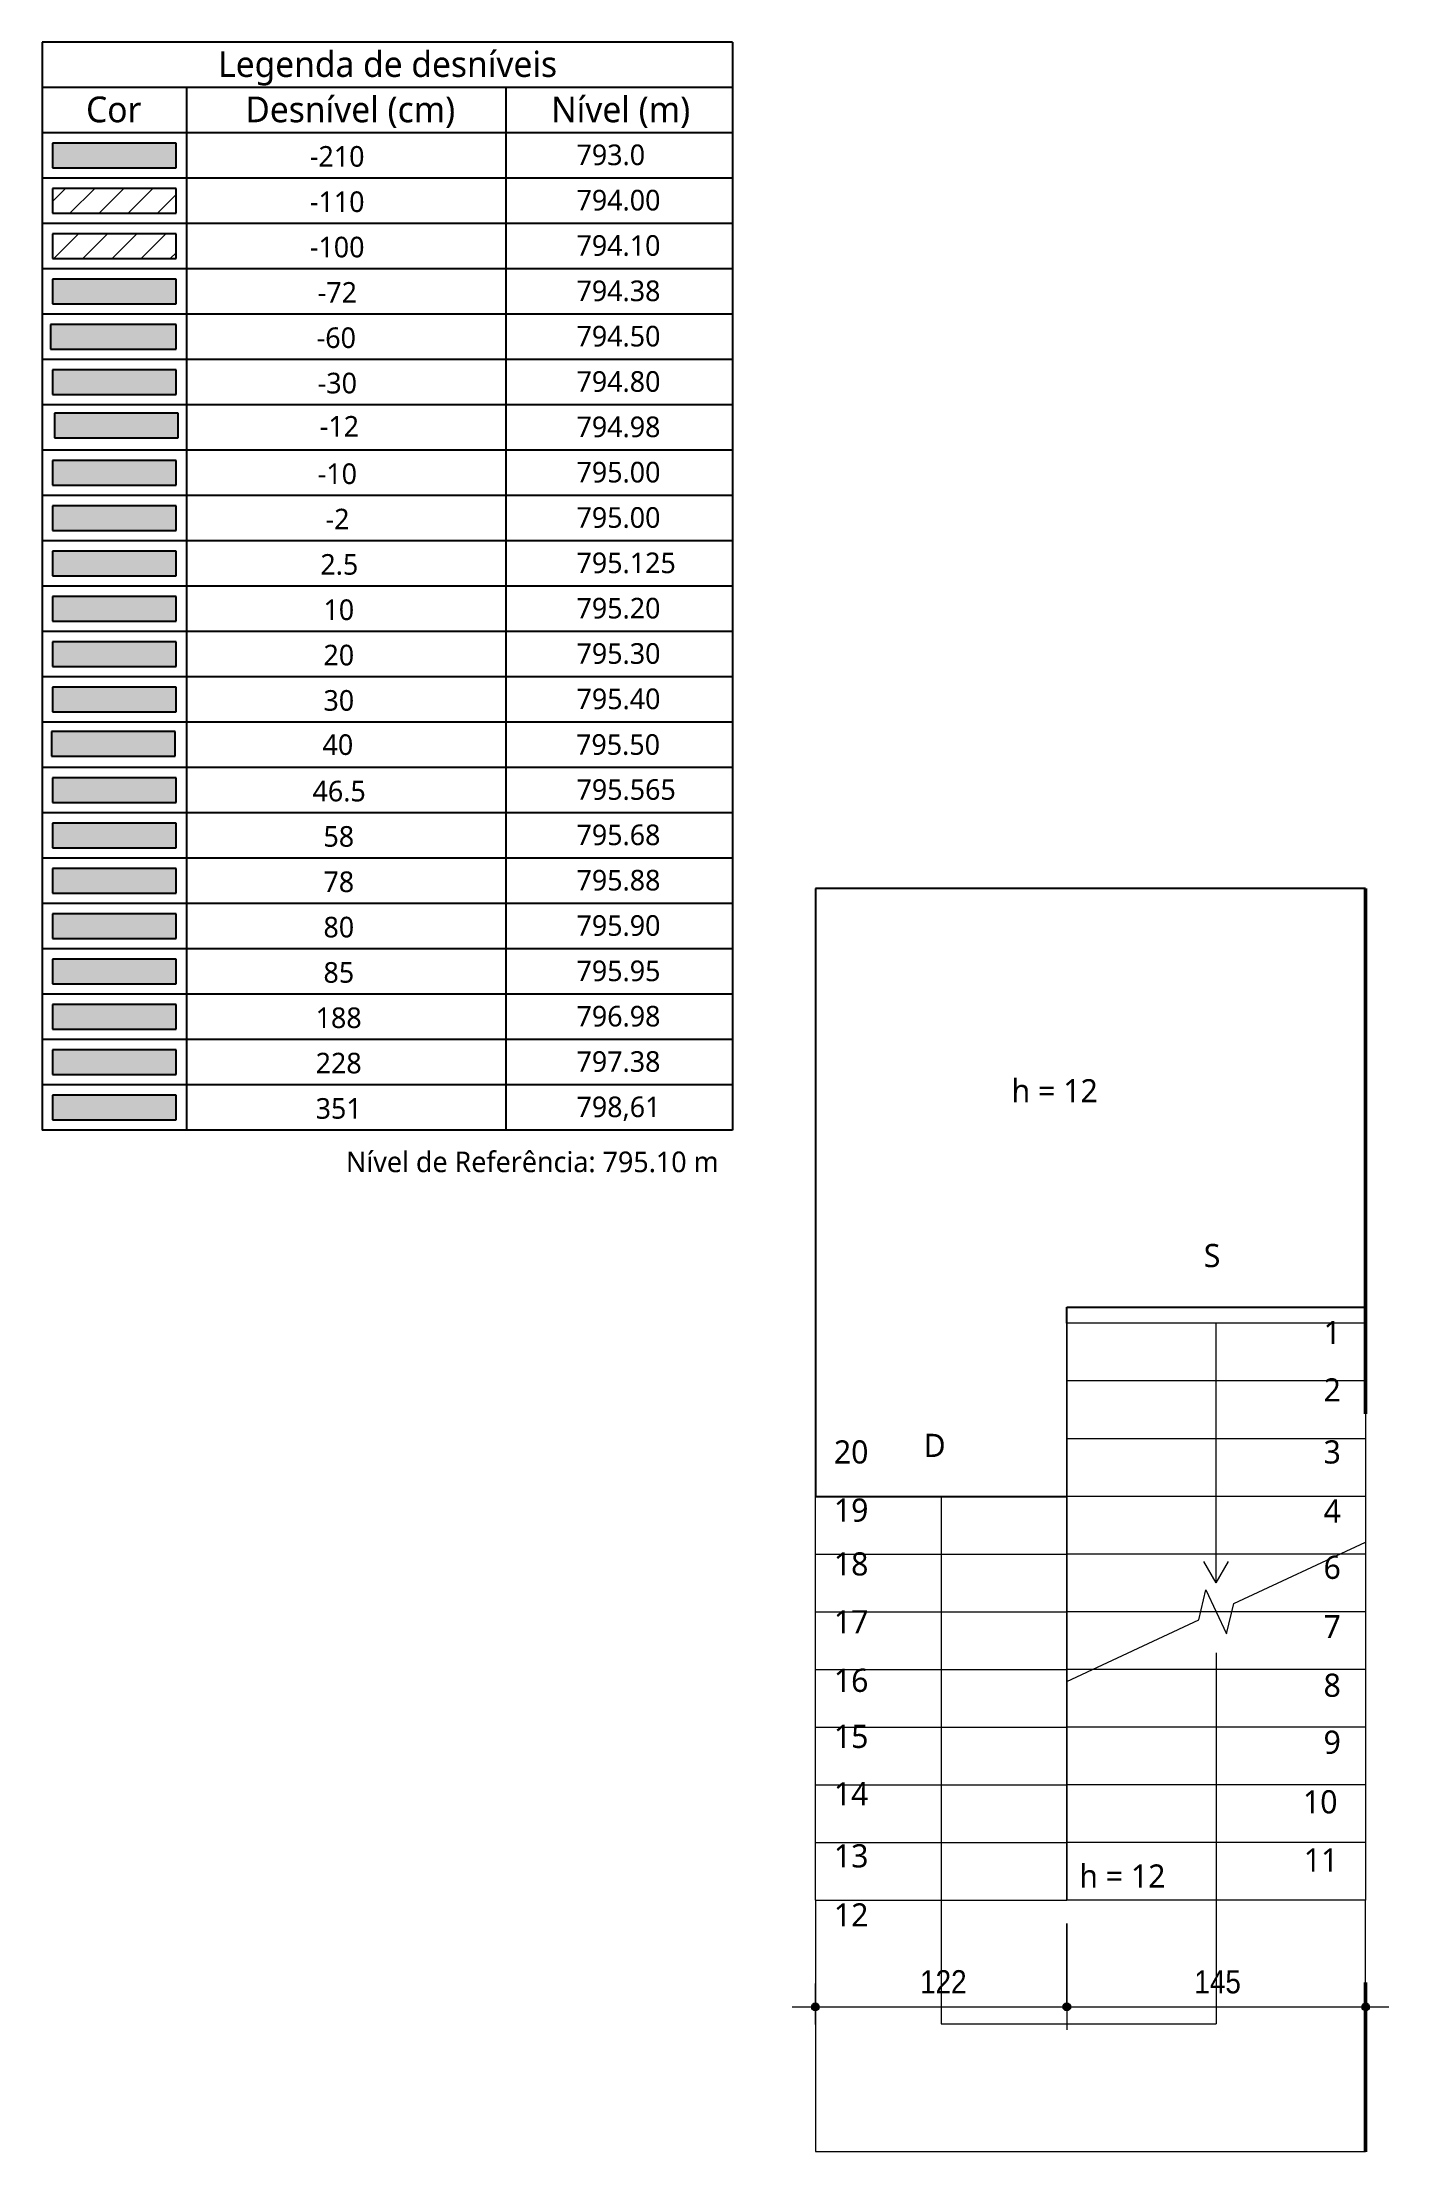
# Model space of a CAD drawing. Extents: x -2131 to 52870, y -3196 to 88043.
# Drawn here: x 23008 to 23661, y -814 to 210 of the extents above; entities that cross this region are included whole.
import ezdxf

# ---------------------------------------------------------------- set-up
doc = ezdxf.new("R2010")
doc.units = 0
doc.linetypes.add('Projeção', pattern=[0.396875, 0.238125, -0.15875])
for name, color, linetype, lineweight in [('A-ANNO-DIMS', 7, 'Continuous', 9), ('A-ANNO-DIMS-75', 7, 'Continuous', 9), ('A-DETL-GENF', 7, 'Continuous', 18), ('A-DETL-IDEN', 7, 'Continuous', 9), ('A-DETL-THIN', 7, 'Continuous', 25), ('A-FLOR', 7, 'Continuous', 25), ('G-ANNO-TEXT', 7, 'Continuous', 9), ('S-BEAM', 7, 'Continuous', 25), ('S-COLS', 7, 'Continuous', 25), ('S-STRS', 7, 'Continuous', 9), ('S-STRS-MBND', 7, 'Projeção', 18)]:
    doc.layers.add(name, color=color, linetype=linetype, lineweight=lineweight)
doc.layers.add('A-DETL', color=7, linetype='Continuous', lineweight=18, true_color=0x00a600)
doc.styles.add('Fira Sans_3', font='', dxfattribs={"width": 0.9, "height": 11.25})
doc.styles.add('Gadugi_1', font='gadugi.ttf', dxfattribs={"height": 12.5})
doc.styles.add('Gadugi_3', font='gadugi.ttf', dxfattribs={"height": 10})
doc.styles.add('Gadugi_4', font='gadugi.ttf', dxfattribs={"height": 11.25})
doc.styles.get('Fira Sans_3').set_extended_font_data('Fira Sans')
doc.dimstyles.new('PED_1_5mm_ESQ_3', dxfattribs={"dimscale": 30.48, "dimtxt": 15.344768, "dimasz": 0.492126, "dimexe": 0.369094, "dimexo": 0.369094, "dimgap": 0.073819, "dimtad": 1, "dimdec": 1, "dimrnd": 0.5, "dimdsep": 46, "dimtxsty": 'Fira Sans_3', "dimblk1": 'DOTSMALL', "dimblk2": 'DOTSMALL', "dimsah": 1, "dimcen": 0.09, "dimdle": 0.369094, "dimazin": 0, "dimtfac": 1, "dimtdec": 4, "dimtix": 1, "dimtmove": 0, "dimatfit": 3, "dimfxl": 1, "dimtvp": 1, "dimtolj": 1, "dimtzin": 0, "dimarcsym": 2})
pattern_1 = [(45, (23035.901, 0), (-7.0711, 7.0711), [])]

msp = doc.modelspace()

# ---------------------------------------------------------------- texts
at = {"layer": 'A-DETL-IDEN', "char_height": 10, "attachment_point": 1, "style": 'Gadugi_3'}
for s, insert, width in [('-210', (23137.681, 159.393), 34.47256), ('-110', (23137.681, 137.393), 34.47256), ('-100', (23137.681, 115.393), 34.47256), ('-72', (23141.481, 93.393), 25.25316), ('-60', (23140.981, 71.393), 25.25316), ('-30', (23141.481, 49.393), 25.25316), ('-12', (23142.481, 28.393), 25.25316), ('-10', (23141.481, 5.393), 25.25316), ('-2', (23145.306, -16.607), 16.03375), ('2.5', (23142.806, -38.607), 22.04641), ('10', (23144.306, -60.607), 18.43881), ('20', (23144.306, -82.607), 18.43881), ('30', (23144.306, -104.607), 18.43881), ('40', (23143.847, -126.074), 18.43881), ('46.5', (23139.006, -148.607), 31.26581), ('58', (23144.306, -170.607), 18.43881), ('78', (23144.306, -192.607), 18.43881), ('80', (23144.306, -214.607), 18.43881), ('85', (23144.306, -236.607), 18.43881), ('188', (23140.506, -258.607), 27.65822), ('228', (23140.506, -280.607), 27.65822), ('351', (23140.506, -302.607), 27.65822)]:
    msp.add_mtext(s, dxfattribs=dict(at, insert=insert, width=width))
at = {"layer": 'G-ANNO-TEXT', "attachment_point": 1}
for s, insert, char_height, width, style in [('Legenda de desníveis', (23093.182, 205.442), 12.5, 200.82272, 'Gadugi_1'), ('Desnível (cm)', (23106.398, 183.442), 12.5, 125.46409, 'Gadugi_1'), ('Nível (m)', (23254.802, 183.442), 12.5, 84.97888, 'Gadugi_1'), ('Cor', (23029.098, 183.442), 12.5, 32.86919, 'Gadugi_1'), ('793.0', (23267.089, 160.155), 10, 40.48522, 'Gadugi_3'), ('794.00', (23267.089, 138.155), 10, 49.70463, 'Gadugi_3'), ('794.10', (23267.089, 116.155), 10, 49.70463, 'Gadugi_3'), ('794.38', (23267.089, 94.155), 10, 49.70463, 'Gadugi_3'), ('794.50', (23267.089, 72.155), 10, 49.70463, 'Gadugi_3'), ('794.80', (23267.089, 50.155), 10, 49.70463, 'Gadugi_3'), ('794.98', (23267.089, 28.155), 10, 49.70463, 'Gadugi_3'), ('795.00', (23267.089, 6.155), 10, 49.70463, 'Gadugi_3'), ('795.00', (23267.089, -15.845), 10, 49.70463, 'Gadugi_3'), ('795.125', (23267.089, -37.845), 10, 58.92403, 'Gadugi_3'), ('795.20', (23267.089, -59.845), 10, 49.70463, 'Gadugi_3'), ('795.30', (23267.089, -81.845), 10, 49.70463, 'Gadugi_3'), ('795.40', (23267.089, -103.845), 10, 49.70463, 'Gadugi_3'), ('795.50', (23266.881, -126.013), 10, 49.70463, 'Gadugi_3'), ('795.565', (23267.089, -147.845), 10, 58.92403, 'Gadugi_3'), ('795.68', (23267.089, -169.845), 10, 49.70463, 'Gadugi_3'), ('795.88', (23267.089, -191.845), 10, 49.70463, 'Gadugi_3'), ('795.90', (23267.089, -213.845), 10, 49.70463, 'Gadugi_3'), ('795.95', (23267.089, -235.845), 10, 49.70463, 'Gadugi_3'), ('796.98', (23267.089, -257.845), 10, 49.70463, 'Gadugi_3'), ('797.38', (23267.089, -279.845), 10, 49.70463, 'Gadugi_3'), ('h = 12', (23478.213, -293.412), 11.25, 55.31644, 'Gadugi_4'), ('798,61', (23267.089, -301.845), 10, 49.70463, 'Gadugi_3'), ('Nível de Referência: 795.10 m', (23155.21, -328.533), 10, 222.86912, 'Gadugi_3'), ('S', (23571.489, -373.382), 11.25, 10.22152, 'Gadugi_4'), ('1', (23629.605, -410.714), 11.25, 10.22152, 'Gadugi_4'), ('2', (23629.605, -438.576), 11.25, 10.22152, 'Gadugi_4'), ('20', (23391.986, -468.685), 11.25, 20.44303, 'Gadugi_4'), ('D', (23435.518, -465.52), 11.25, 13.22784, 'Gadugi_4'), ('3', (23629.605, -468.685), 11.25, 10.22152, 'Gadugi_4'), ('19', (23391.986, -496.894), 11.25, 20.44303, 'Gadugi_4'), ('4', (23629.605, -497.352), 11.25, 10.22152, 'Gadugi_4'), ('18', (23391.986, -523.016), 11.25, 20.44303, 'Gadugi_4'), ('6', (23629.605, -524.67), 11.25, 10.22152, 'Gadugi_4'), ('17', (23391.986, -551.126), 11.25, 20.44303, 'Gadugi_4'), ('7', (23629.605, -553.397), 11.25, 10.22152, 'Gadugi_4'), ('16', (23391.986, -579.52), 11.25, 20.44303, 'Gadugi_4'), ('8', (23629.605, -581.898), 11.25, 10.22152, 'Gadugi_4'), ('15', (23391.986, -606.714), 11.25, 20.44303, 'Gadugi_4'), ('9', (23629.605, -609.536), 11.25, 10.22152, 'Gadugi_4'), ('14', (23391.986, -634.576), 11.25, 20.44303, 'Gadugi_4'), ('10', (23619.605, -638.468), 11.25, 20.44303, 'Gadugi_4'), ('13', (23391.986, -664.685), 11.25, 20.44303, 'Gadugi_4'), ('h = 12', (23511.063, -674.49), 11.25, 55.31644, 'Gadugi_4'), ('11', (23619.986, -666.67), 11.25, 20.44303, 'Gadugi_4'), ('12', (23391.986, -693.352), 11.25, 20.44303, 'Gadugi_4')]:
    msp.add_mtext(s, dxfattribs=dict(at, insert=insert, char_height=char_height, width=width, style=style))

# ---------------------------------------------------------------- blocks, each defined once
blk = doc.blocks.new('PED_COMPL_ESC_TRIANGULO_CIMA_R00_2019 - 01-3749494-DE C 001 - DETALHE ESCADA')
at = {"layer": 'S-BEAM'}
for p, q in [((-72.5, 0), (-72.5, 7.8)), ((-72.5, 7.8), (72.5, 7.8))]:
    blk.add_line(p, q, dxfattribs=at)
blk = doc.blocks.new('DIMBLOCK130-DE C 001 - DETALHE ESCADA')
at = {"layer": 'A-ANNO-DIMS-75', "transparency": 16777216}
h = blk.add_hatch(color=256, dxfattribs=at)
edge = h.paths.add_edge_path(flags=0)
edge.add_arc((23383, -743.6), 1.88, 0, 360)
h = blk.add_hatch(color=256, dxfattribs=at)
edge = h.paths.add_edge_path(flags=0)
edge.add_arc((23505, -743.6), 1.88, 0, 360)
for p, q in [((23505, -703.1), (23505, -754.8)), ((23505, -743.6), (23505, -703.1)), ((23383, -752.2), (23383, -732.3)), ((23371.8, -743.6), (23505, -743.6)), ((23383, -743.6), (23383, -752.2))]:
    blk.add_line(p, q, dxfattribs=at)
for centre in [(23383, -743.6), (23505, -743.6)]:
    blk.add_circle(centre, 1.88, dxfattribs=at)
at = {"layer": 'A-ANNO-DIMS-75', "color": 0, "transparency": 16777216, "insert": (23433.8, -725.8), "char_height": 11.25, "width": 24.552, "attachment_point": 1, "line_spacing_factor": 1.049215, "style": 'Fira Sans_3'}
blk.add_mtext('122', dxfattribs=at)
blk = doc.blocks.new('_DotSmall')
at = {"color": 0, "linetype": 'ByBlock', "const_width": 0.5}
blk.add_lwpolyline([(-0.0625, 0, 1), (0.0625, 0, 1)], format="xyb", close=True, dxfattribs=at)
blk = doc.blocks.new('DIMBLOCK131-DE C 001 - DETALHE ESCADA')
at = {"layer": 'A-ANNO-DIMS-75', "transparency": 16777216}
h = blk.add_hatch(color=256, dxfattribs=at)
edge = h.paths.add_edge_path(flags=0)
edge.add_arc((23505, -743.6), 1.88, 0, 360)
h = blk.add_hatch(color=256, dxfattribs=at)
edge = h.paths.add_edge_path(flags=0)
edge.add_arc((23650, -743.6), 1.88, 0, 360)
for p, q in [((23505, -703.1), (23505, -754.8)), ((23505, -743.6), (23505, -703.1)), ((23650, -752.2), (23650, -732.3)), ((23505, -743.6), (23661.3, -743.6)), ((23650, -743.6), (23650, -752.2))]:
    blk.add_line(p, q, dxfattribs=at)
for centre in [(23505, -743.6), (23650, -743.6)]:
    blk.add_circle(centre, 1.88, dxfattribs=at)
at = {"layer": 'A-ANNO-DIMS-75', "color": 0, "transparency": 16777216, "insert": (23566.9, -725.8), "char_height": 11.25, "width": 25.496, "attachment_point": 1, "line_spacing_factor": 1.049215, "style": 'Fira Sans_3'}
blk.add_mtext('145', dxfattribs=at)

# ---------------------------------------------------------------- dimensions: what is measured, and where the dimension line sits
at = {"layer": 'A-ANNO-DIMS'}
for base, p1, p2, override, picture, middle in [((23504.999, -743.6), (23383.022, -740.948), (23504.999, -691.881), {"dimpost": '<>', "dimfxl": 131.476223}, 'DIMBLOCK130-DE C 001 - DETALHE ESCADA', (23444.01, -735.725)), ((23650.01, -743.6), (23504.999, -691.881), (23650.01, -740.948), {"dimpost": '<>', "dimfxl": 153.088151}, 'DIMBLOCK131-DE C 001 - DETALHE ESCADA', (23577.504, -735.627))]:
    dim = msp.add_linear_dim(base=base, p1=p1, p2=p2, dimstyle='PED_1_5mm_ESQ_3', override=override, dxfattribs=at)
    dim.commit()
    dim.dimension.update_dxf_attribs({"geometry": picture, "text_midpoint": middle})

# ---------------------------------------------------------------- hatches: boundary and pattern name
at = {"layer": 'A-DETL-GENF', "true_color": 0x80940c}
msp.add_hatch(color=64, dxfattribs=at).paths.add_polyline_path([(23072.823, 148.809), (23072.823, 160.809), (23012.823, 160.809), (23012.823, 148.809)], flags=0)
at = {"layer": 'A-DETL-GENF', "true_color": 0xe7dd50}
h = msp.add_hatch(dxfattribs=at)
h.set_pattern_fill('FP_3', color=53, style=0, pattern_type=2)
h.set_pattern_definition(pattern_1)
h.paths.add_polyline_path([(23072.823, 126.809), (23072.823, 138.809), (23012.823, 138.809), (23012.823, 126.809)], flags=0)
at = {"layer": 'A-DETL-GENF', "true_color": 0xff8000}
h = msp.add_hatch(dxfattribs=at)
h.set_pattern_fill('FP_3', color=30, style=0, pattern_type=2)
h.set_pattern_definition(pattern_1)
h.paths.add_polyline_path([(23072.823, 104.809), (23072.823, 116.809), (23012.823, 116.809), (23012.823, 104.809)], flags=0)
at = {"layer": 'A-DETL-GENF', "true_color": 0x6cb6ff}
msp.add_hatch(color=151, dxfattribs=at).paths.add_polyline_path([(23072.823, 82.809), (23072.823, 94.809), (23012.823, 94.809), (23012.823, 82.809)], flags=0)
at = {"layer": 'A-DETL-GENF', "true_color": 0xa7d7e1}
msp.add_hatch(color=9, dxfattribs=at).paths.add_polyline_path([(23072.823, 60.809), (23072.823, 72.809), (23011.823, 72.809), (23011.823, 60.809)], flags=0)
at = {"layer": 'A-DETL-GENF', "true_color": 0xf09862}
msp.add_hatch(color=21, dxfattribs=at).paths.add_polyline_path([(23013.823, 38.809), (23072.823, 38.809), (23072.823, 50.809), (23012.823, 50.809), (23012.823, 38.809)], flags=0)
at = {"layer": 'A-DETL-GENF', "true_color": 0xd9d9d9}
msp.add_hatch(color=254, dxfattribs=at).paths.add_polyline_path([(23013.823, 17.809), (23073.823, 17.809), (23073.823, 29.809), (23013.823, 29.809)], flags=0)
at = {"layer": 'A-DETL-GENF', "true_color": 0xff9292}
msp.add_hatch(color=21, dxfattribs=at).paths.add_polyline_path([(23013.823, -5.191), (23072.823, -5.191), (23072.823, 6.809), (23012.823, 6.809), (23012.823, -5.191)], flags=0)
at = {"layer": 'A-DETL-GENF', "true_color": 0xffccff}
msp.add_hatch(color=7, dxfattribs=at).paths.add_polyline_path([(23013.823, -27.191), (23072.823, -27.191), (23072.823, -15.191), (23012.823, -15.191), (23012.823, -27.191)], flags=0)
at = {"layer": 'A-DETL-GENF', "true_color": 0xe7dd50}
msp.add_hatch(color=53, dxfattribs=at).paths.add_polyline_path([(23072.823, -49.191), (23072.823, -37.191), (23012.823, -37.191), (23012.823, -49.191), (23013.823, -49.191)], flags=0)
at = {"layer": 'A-DETL-GENF', "true_color": 0xff80ff}
msp.add_hatch(color=211, dxfattribs=at).paths.add_polyline_path([(23012.823, -71.191), (23072.823, -71.191), (23072.823, -59.191), (23012.823, -59.191)], flags=0)
at = {"layer": 'A-DETL-GENF', "true_color": 0xb4bee6}
msp.add_hatch(color=9, dxfattribs=at).paths.add_polyline_path([(23013.823, -93.191), (23072.823, -93.191), (23072.823, -81.191), (23012.823, -81.191), (23012.823, -93.191)], flags=0)
at = {"layer": 'A-DETL-GENF', "true_color": 0xffffcc}
msp.add_hatch(color=7, dxfattribs=at).paths.add_polyline_path([(23013.823, -115.191), (23072.823, -115.191), (23072.823, -103.191), (23012.823, -103.191), (23012.823, -115.191)], flags=0)
at = {"layer": 'A-DETL-GENF', "true_color": 0xcfa6ff}
msp.add_hatch(color=191, dxfattribs=at).paths.add_polyline_path([(23072.365, -136.658), (23072.365, -124.658), (23012.365, -124.658), (23012.365, -136.658), (23013.823, -136.658)], flags=0)
at = {"layer": 'A-DETL-GENF', "true_color": 0x8fcd9b}
msp.add_hatch(color=113, dxfattribs=at).paths.add_polyline_path([(23013.823, -159.191), (23072.823, -159.191), (23072.823, -147.191), (23012.823, -147.191), (23012.823, -159.191)], flags=0)
at = {"layer": 'A-DETL-GENF', "true_color": 0xccffcc}
msp.add_hatch(color=254, dxfattribs=at).paths.add_polyline_path([(23072.823, -181.191), (23072.823, -169.191), (23012.823, -169.191), (23012.823, -181.191), (23013.823, -181.191)], flags=0)
at = {"layer": 'A-DETL-GENF', "true_color": 0xfcd5b4}
msp.add_hatch(color=254, dxfattribs=at).paths.add_polyline_path([(23013.823, -203.191), (23072.823, -203.191), (23072.823, -191.191), (23012.823, -191.191), (23012.823, -203.191)], flags=0)
at = {"layer": 'A-DETL-GENF', "true_color": 0xe2bee7}
msp.add_hatch(color=254, dxfattribs=at).paths.add_polyline_path([(23013.823, -225.191), (23072.823, -225.191), (23072.823, -213.191), (23012.823, -213.191), (23012.823, -225.191)], flags=0)
at = {"layer": 'A-DETL-GENF', "true_color": 0x00bcb8}
msp.add_hatch(color=132, dxfattribs=at).paths.add_polyline_path([(23072.823, -247.191), (23072.823, -235.191), (23012.823, -235.191), (23012.823, -247.191), (23013.823, -247.191)], flags=0)
at = {"layer": 'A-DETL-GENF', "true_color": 0xe6b8b7}
msp.add_hatch(color=9, dxfattribs=at).paths.add_polyline_path([(23012.823, -269.191), (23072.823, -269.191), (23072.823, -257.191), (23012.823, -257.191)], flags=0)
at = {"layer": 'A-DETL-GENF', "true_color": 0xffcc66}
msp.add_hatch(color=31, dxfattribs=at).paths.add_polyline_path([(23012.823, -291.191), (23072.823, -291.191), (23072.823, -279.191), (23012.823, -279.191)], flags=0)
at = {"layer": 'A-DETL-GENF', "true_color": 0xc0b987}
msp.add_hatch(color=43, dxfattribs=at).paths.add_polyline_path([(23012.823, -313.191), (23072.823, -313.191), (23072.823, -301.191), (23012.823, -301.191)], flags=0)

# ---------------------------------------------------------------- linework, layer by layer
at = {"layer": 'A-DETL', "color": 7}
for p, q in [((23577.503, -537.881), (23577.503, -411.881)), ((23444.007, -495.881), (23444.007, -751.881)), ((23577.503, -537.881), (23571.503, -527.488)), ((23577.503, -537.881), (23583.503, -527.488)), ((23577.503, -571.881), (23577.503, -751.881)), ((23444.007, -751.881), (23577.503, -751.881))]:
    msp.add_line(p, q, dxfattribs=at)
at = {"layer": 'A-DETL-THIN'}
for p, q in [((23342.823, 209.809), (23007.823, 209.809)), ((23007.823, 209.809), (23007.823, -318.191)), ((23342.823, 209.809), (23342.823, -318.191)), ((23342.823, 187.809), (23007.823, 187.809)), ((23077.823, 187.809), (23077.823, -318.191)), ((23232.823, 187.809), (23232.823, -318.191)), ((23342.823, 165.809), (23007.823, 165.809)), ((23072.823, 160.809), (23012.823, 160.809)), ((23012.823, 160.809), (23012.823, 148.809)), ((23072.823, 148.809), (23072.823, 160.809)), ((23342.823, 143.809), (23007.823, 143.809)), ((23012.823, 148.809), (23072.823, 148.809)), ((23072.823, 138.809), (23012.823, 138.809)), ((23012.823, 138.809), (23012.823, 126.809)), ((23072.823, 126.809), (23072.823, 138.809)), ((23012.823, 126.809), (23072.823, 126.809)), ((23342.823, 121.809), (23007.823, 121.809)), ((23072.823, 116.809), (23012.823, 116.809)), ((23012.823, 116.809), (23012.823, 104.809)), ((23072.823, 104.809), (23072.823, 116.809)), ((23012.823, 104.809), (23072.823, 104.809)), ((23342.823, 99.809), (23007.823, 99.809)), ((23072.823, 94.809), (23012.823, 94.809)), ((23012.823, 94.809), (23012.823, 82.809)), ((23072.823, 82.809), (23072.823, 94.809)), ((23012.823, 82.809), (23072.823, 82.809)), ((23342.823, 77.809), (23007.823, 77.809)), ((23072.823, 72.809), (23011.823, 72.809)), ((23011.823, 72.809), (23011.823, 60.809)), ((23072.823, 60.809), (23072.823, 72.809)), ((23342.823, 55.809), (23007.823, 55.809)), ((23011.823, 60.809), (23072.823, 60.809)), ((23072.823, 50.809), (23012.823, 50.809)), ((23012.823, 50.809), (23012.823, 38.809)), ((23072.823, 38.809), (23072.823, 50.809)), ((23342.823, 33.809), (23007.823, 33.809)), ((23012.823, 38.809), (23072.823, 38.809)), ((23073.823, 29.809), (23013.823, 29.809)), ((23013.823, 29.809), (23013.823, 17.809)), ((23073.823, 17.809), (23073.823, 29.809)), ((23342.823, 11.809), (23007.823, 11.809)), ((23013.823, 17.809), (23073.823, 17.809)), ((23072.823, 6.809), (23012.823, 6.809)), ((23012.823, 6.809), (23012.823, -5.191)), ((23072.823, -5.191), (23072.823, 6.809)), ((23342.823, -10.191), (23007.823, -10.191)), ((23012.823, -5.191), (23072.823, -5.191)), ((23072.823, -15.191), (23012.823, -15.191)), ((23012.823, -15.191), (23012.823, -27.191)), ((23072.823, -27.191), (23072.823, -15.191)), ((23012.823, -27.191), (23072.823, -27.191)), ((23342.823, -32.191), (23007.823, -32.191)), ((23072.823, -37.191), (23012.823, -37.191)), ((23012.823, -37.191), (23012.823, -49.191)), ((23072.823, -49.191), (23072.823, -37.191)), ((23012.823, -49.191), (23072.823, -49.191)), ((23342.823, -54.191), (23007.823, -54.191)), ((23072.823, -59.191), (23012.823, -59.191)), ((23012.823, -59.191), (23012.823, -71.191)), ((23072.823, -71.191), (23072.823, -59.191)), ((23012.823, -71.191), (23072.823, -71.191)), ((23342.823, -76.191), (23007.823, -76.191)), ((23072.823, -81.191), (23012.823, -81.191)), ((23012.823, -81.191), (23012.823, -93.191)), ((23072.823, -93.191), (23072.823, -81.191)), ((23342.823, -98.191), (23007.823, -98.191)), ((23012.823, -93.191), (23072.823, -93.191)), ((23072.823, -103.191), (23012.823, -103.191)), ((23012.823, -103.191), (23012.823, -115.191)), ((23072.823, -115.191), (23072.823, -103.191)), ((23342.823, -120.191), (23007.823, -120.191)), ((23012.823, -115.191), (23072.823, -115.191)), ((23072.365, -124.658), (23012.365, -124.658)), ((23012.365, -124.658), (23012.365, -136.658)), ((23072.365, -136.658), (23072.365, -124.658)), ((23342.823, -142.191), (23007.823, -142.191)), ((23012.365, -136.658), (23072.365, -136.658)), ((23072.823, -147.191), (23012.823, -147.191)), ((23012.823, -147.191), (23012.823, -159.191)), ((23072.823, -159.191), (23072.823, -147.191)), ((23012.823, -159.191), (23072.823, -159.191)), ((23342.823, -164.191), (23007.823, -164.191)), ((23072.823, -169.191), (23012.823, -169.191)), ((23012.823, -169.191), (23012.823, -181.191)), ((23072.823, -181.191), (23072.823, -169.191)), ((23012.823, -181.191), (23072.823, -181.191)), ((23342.823, -186.191), (23007.823, -186.191)), ((23072.823, -191.191), (23012.823, -191.191)), ((23012.823, -191.191), (23012.823, -203.191)), ((23072.823, -203.191), (23072.823, -191.191)), ((23012.823, -203.191), (23072.823, -203.191)), ((23342.823, -208.191), (23007.823, -208.191)), ((23072.823, -213.191), (23012.823, -213.191)), ((23012.823, -213.191), (23012.823, -225.191)), ((23072.823, -225.191), (23072.823, -213.191)), ((23012.823, -225.191), (23072.823, -225.191)), ((23342.823, -230.191), (23007.823, -230.191)), ((23072.823, -235.191), (23012.823, -235.191)), ((23012.823, -235.191), (23012.823, -247.191)), ((23072.823, -247.191), (23072.823, -235.191)), ((23342.823, -252.191), (23007.823, -252.191)), ((23012.823, -247.191), (23072.823, -247.191)), ((23072.823, -257.191), (23012.823, -257.191)), ((23012.823, -257.191), (23012.823, -269.191)), ((23072.823, -269.191), (23072.823, -257.191)), ((23342.823, -274.191), (23007.823, -274.191)), ((23012.823, -269.191), (23072.823, -269.191)), ((23072.823, -279.191), (23012.823, -279.191)), ((23012.823, -279.191), (23012.823, -291.191)), ((23072.823, -291.191), (23072.823, -279.191)), ((23342.823, -296.191), (23007.823, -296.191)), ((23012.823, -291.191), (23072.823, -291.191)), ((23072.823, -301.191), (23012.823, -301.191)), ((23012.823, -301.191), (23012.823, -313.191)), ((23072.823, -313.191), (23072.823, -301.191)), ((23012.823, -313.191), (23072.823, -313.191)), ((23342.823, -318.191), (23007.823, -318.191))]:
    msp.add_line(p, q, dxfattribs=at)
at = {"layer": 'A-FLOR'}
for p, q in [((23650.008, -200.881), (23383.021, -200.881)), ((23383.021, -200.881), (23383.021, -495.881)), ((23383.021, -495.881), (23504.999, -495.881))]:
    msp.add_line(p, q, dxfattribs=at)
at = {"layer": 'S-COLS', "lineweight": 50}
for p, q in [((23650.008, -200.833), (23650.008, -455.881)), ((23650.008, -455.881), (23650.095, -455.881)), ((23650.014, -731.812), (23650.01, -813.943)), ((23650.095, -731.812), (23650.014, -731.812))]:
    msp.add_line(p, q, dxfattribs=at)
at = {"layer": 'S-STRS', "lineweight": 18}
for p, q in [((23650.008, -411.881), (23504.999, -411.881)), ((23504.999, -411.881), (23504.999, -439.881)), ((23504.999, -439.881), (23504.999, -467.881)), ((23650.008, -439.881), (23504.999, -439.881)), ((23650.013, -455.881), (23650.013, -467.881)), ((23504.999, -467.881), (23504.999, -495.881)), ((23650.013, -467.881), (23504.999, -467.881)), ((23650.013, -467.881), (23650.013, -495.881)), ((23383.021, -495.881), (23504.999, -495.881)), ((23383.021, -523.881), (23383.021, -495.881)), ((23504.999, -495.881), (23504.999, -523.881)), ((23650.013, -495.881), (23504.999, -495.881)), ((23650.013, -495.881), (23650.013, -518.07)), ((23650.013, -518.07), (23650.013, -523.881)), ((23383.021, -551.881), (23383.021, -523.881)), ((23383.021, -523.881), (23504.999, -523.881)), ((23504.999, -523.881), (23504.999, -551.881)), ((23637.552, -523.881), (23504.999, -523.881)), ((23650.013, -523.881), (23637.552, -523.881)), ((23650.013, -523.881), (23650.013, -551.881)), ((23383.021, -579.881), (23383.021, -551.881)), ((23383.021, -551.881), (23504.999, -551.881)), ((23504.999, -551.881), (23504.999, -579.881)), ((23569.972, -551.881), (23504.999, -551.881)), ((23577.506, -551.881), (23569.972, -551.881)), ((23585.04, -551.881), (23577.506, -551.881)), ((23650.013, -551.881), (23585.04, -551.881)), ((23650.013, -551.881), (23650.013, -579.881)), ((23383.021, -607.881), (23383.021, -579.881)), ((23383.021, -579.881), (23504.999, -579.881)), ((23504.999, -579.881), (23504.999, -585.691)), ((23517.46, -579.881), (23504.999, -579.881)), ((23650.013, -579.881), (23517.46, -579.881)), ((23650.013, -579.881), (23650.013, -607.881)), ((23504.999, -607.881), (23504.999, -585.691)), ((23383.021, -635.881), (23383.021, -607.881)), ((23383.021, -607.881), (23504.999, -607.881)), ((23504.999, -635.881), (23504.999, -607.881)), ((23650.013, -607.881), (23504.999, -607.881)), ((23650.013, -607.881), (23650.013, -635.881)), ((23383.021, -663.881), (23383.021, -635.881)), ((23383.021, -635.881), (23504.999, -635.881)), ((23504.999, -663.881), (23504.999, -635.881)), ((23650.013, -635.881), (23504.999, -635.881)), ((23650.013, -635.881), (23650.013, -663.881)), ((23383.021, -691.881), (23383.021, -663.881)), ((23383.021, -663.881), (23504.999, -663.881)), ((23504.999, -691.881), (23504.999, -663.881)), ((23650.013, -663.881), (23504.999, -663.881)), ((23650.013, -663.881), (23650.013, -691.881)), ((23383.021, -691.881), (23383.021, -813.827)), ((23383.021, -691.881), (23504.999, -691.881)), ((23650.013, -691.881), (23504.999, -691.881)), ((23650.013, -731.812), (23650.013, -691.881)), ((23383.021, -813.827), (23650.01, -813.827))]:
    msp.add_line(p, q, dxfattribs=at)
at = {"layer": 'S-STRS', "linetype": 'Projeção', "lineweight": 18}
for p, q in [((23650.008, -411.881), (23504.999, -411.881)), ((23650.008, -439.881), (23504.999, -439.881)), ((23650.013, -467.881), (23504.999, -467.881)), ((23650.013, -495.881), (23504.999, -495.881)), ((23383.021, -523.881), (23504.999, -523.881)), ((23637.552, -523.881), (23504.999, -523.881)), ((23650.013, -523.881), (23637.552, -523.881)), ((23383.021, -551.881), (23504.999, -551.881)), ((23569.972, -551.881), (23504.999, -551.881)), ((23577.506, -551.881), (23569.972, -551.881)), ((23585.04, -551.881), (23577.506, -551.881)), ((23650.013, -551.881), (23585.04, -551.881)), ((23383.021, -579.881), (23504.999, -579.881)), ((23517.46, -579.881), (23504.999, -579.881)), ((23650.013, -579.881), (23517.46, -579.881)), ((23383.021, -607.881), (23504.999, -607.881)), ((23650.013, -607.881), (23504.999, -607.881)), ((23383.021, -635.881), (23504.999, -635.881)), ((23650.013, -635.881), (23504.999, -635.881)), ((23383.021, -663.881), (23504.999, -663.881)), ((23650.013, -663.881), (23504.999, -663.881)), ((23383.021, -691.881), (23504.999, -691.881)), ((23650.013, -691.881), (23504.999, -691.881))]:
    msp.add_line(p, q, dxfattribs=at)
at = {"layer": 'S-STRS-MBND'}
for p, q in [((23383.021, -691.881), (23383.021, -411.881)), ((23504.999, -691.881), (23504.999, -411.881)), ((23383.021, -495.881), (23504.999, -495.881)), ((23383.021, -495.881), (23504.999, -495.881)), ((23650.013, -518.07), (23650.013, -691.881)), ((23383.021, -523.881), (23504.999, -523.881)), ((23383.021, -523.881), (23504.999, -523.881)), ((23650.013, -523.881), (23637.552, -523.881)), ((23650.013, -523.881), (23637.552, -523.881)), ((23383.021, -551.881), (23504.999, -551.881)), ((23383.021, -551.881), (23504.999, -551.881)), ((23577.506, -551.881), (23569.972, -551.881)), ((23577.506, -551.881), (23569.972, -551.881)), ((23650.013, -551.881), (23585.04, -551.881)), ((23650.013, -551.881), (23585.04, -551.881)), ((23383.021, -579.881), (23504.999, -579.881)), ((23383.021, -579.881), (23504.999, -579.881)), ((23650.013, -579.881), (23517.46, -579.881)), ((23650.013, -579.881), (23517.46, -579.881)), ((23504.999, -585.691), (23504.999, -691.881)), ((23383.021, -607.881), (23504.999, -607.881)), ((23383.021, -607.881), (23504.999, -607.881)), ((23650.013, -607.881), (23504.999, -607.881)), ((23650.013, -607.881), (23504.999, -607.881)), ((23383.021, -635.881), (23504.999, -635.881)), ((23383.021, -635.881), (23504.999, -635.881)), ((23650.013, -635.881), (23504.999, -635.881)), ((23650.013, -635.881), (23504.999, -635.881)), ((23383.021, -663.881), (23504.999, -663.881)), ((23383.021, -663.881), (23504.999, -663.881)), ((23650.013, -663.881), (23504.999, -663.881)), ((23650.013, -663.881), (23504.999, -663.881)), ((23383.021, -691.881), (23504.999, -691.881)), ((23383.021, -691.881), (23504.999, -691.881)), ((23383.022, -691.881), (23383.022, -813.827)), ((23650.013, -691.881), (23504.999, -691.881)), ((23650.013, -691.881), (23504.999, -691.881)), ((23650.01, -813.827), (23650.01, -691.881)), ((23383.022, -813.827), (23650.01, -813.827))]:
    msp.add_line(p, q, dxfattribs=at)
at = {"layer": 'S-STRS-MBND', "linetype": 'Continuous'}
for p, q in [((23586.002, -547.919), (23650.013, -518.07)), ((23569.009, -555.843), (23572.553, -541.26)), ((23572.553, -541.26), (23582.458, -562.502)), ((23582.458, -562.502), (23586.002, -547.919)), ((23504.999, -585.691), (23569.009, -555.843))]:
    msp.add_line(p, q, dxfattribs=at)

# ---------------------------------------------------------------- block references
at = {"layer": 'S-BEAM'}
msp.add_blockref('PED_COMPL_ESC_TRIANGULO_CIMA_R00_2019 - 01-3749494-DE C 001 - DETALHE ESCADA', (23577.503, -411.881), dxfattribs=at)

msp.set_redraw_order([(e.dxf.handle, doc.entitydb.next_handle()) for e in msp.query("TEXT MTEXT ATTDEF DIMENSION ARC_DIMENSION")])  # texts and dimensions are drawn at this point

doc.saveas('drawing.dxf')
